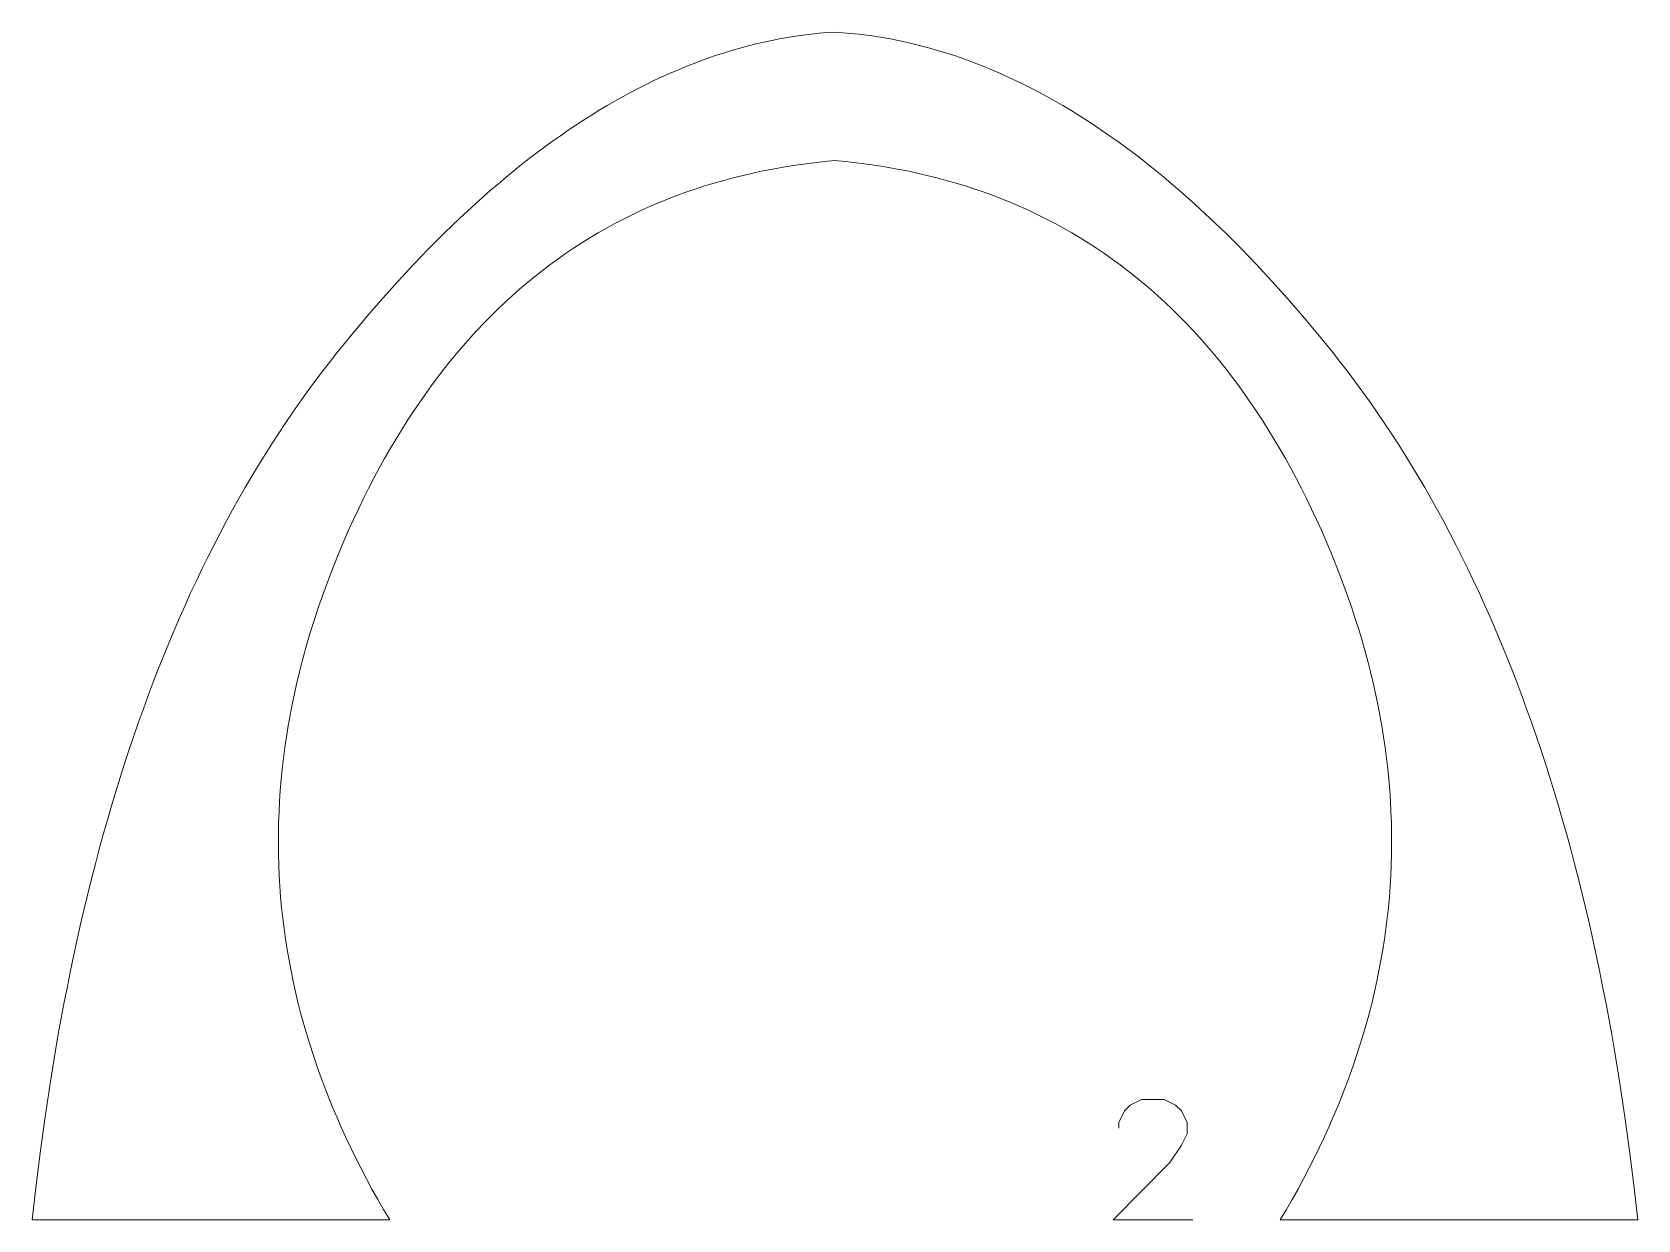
# Model space of a CAD drawing. Extents: x 173 to 8043, y -809 to 1090.
# Drawn here: x 173.1 to 286.6, y 3.8 to 87.8 of the extents above; entities that cross this region are included whole.
import ezdxf

# ---------------------------------------------------------------- set-up
doc = ezdxf.new("R2010")
doc.units = 0
doc.header["$MEASUREMENT"] = 0
doc.layers.get('0').update_dxf_attribs({"linetype": 'CONTINUOUS', "lineweight": 9})

msp = doc.modelspace()

# ---------------------------------------------------------------- linework, layer by layer
msp.add_lwpolyline([(229.8321, 87.80443), (230.39221, 87.76352), (230.95198, 87.7143), (231.51145, 87.65506), (232.07057, 87.58584), (232.62939, 87.5066), (233.18791, 87.41734), (233.74607, 87.3181), (234.30395, 87.20883), (234.86149, 87.08956), (235.41871, 86.9603), (235.97563, 86.82104), (236.53221, 86.67173), (237.08849, 86.51247), (237.64443, 86.34316), (238.20009, 86.16385), (238.75539, 85.97454), (239.31039, 85.77524), (239.86506, 85.56591), (240.41943, 85.34659), (240.97348, 85.11729), (241.5272, 84.87792), (242.08062, 84.6286), (242.6337, 84.36924), (243.18646, 84.09991), (243.73891, 83.82055), (244.29105, 83.53117), (244.84285, 83.23183), (245.39435, 82.92244), (245.94553, 82.60306), (246.49639, 82.27367), (247.04693, 81.9343), (247.59714, 81.5849), (248.14705, 81.22549), (248.69664, 80.85608), (249.24591, 80.47667), (249.79485, 80.08726), (250.34348, 79.68783), (250.8918, 79.2784), (251.43978, 78.85897), (251.98746, 78.42952), (252.53481, 77.99006), (253.08185, 77.54062), (253.62857, 77.08116), (254.17496, 76.6117), (255.26681, 75.64274), (256.35738, 74.63379), (257.44667, 73.58479), (258.53471, 72.49577), (259.62145, 71.36674), (260.70692, 70.19767), (261.79113, 68.98859), (262.87406, 67.73948), (263.95571, 66.45035), (265.03609, 65.1212), (265.5728, 64.4422), (266.10314, 63.75433), (266.62713, 63.0576), (267.14478, 62.35201), (267.65607, 61.63758), (268.16102, 60.91427), (268.65962, 60.18212), (269.15185, 59.44109), (269.63775, 58.69122), (270.11728, 57.93249), (270.59048, 57.16488), (271.05731, 56.38844), (271.51781, 55.60313), (271.97195, 54.80897), (272.41974, 54.00594), (272.86117, 53.19405), (273.29627, 52.37331), (273.725, 51.5437), (274.14739, 50.70524), (274.56343, 49.85792), (274.97312, 49.00174), (275.37645, 48.13672), (275.77343, 47.26283), (276.16407, 46.38006), (276.54835, 45.48847), (276.9263, 44.58799), (277.29788, 43.67866), (277.6631, 42.76048), (278.022, 41.83344), (278.37453, 40.89752), (278.72071, 39.95277), (279.06055, 38.99915), (279.39402, 38.03667), (279.72116, 37.06533), (280.04193, 36.08515), (280.35637, 35.09609), (280.66445, 34.09819), (280.96617, 33.09141), (281.26156, 32.07577), (281.55057, 31.0513), (281.83324, 30.01795), (282.10957, 28.97576), (282.37956, 27.92469), (282.64318, 26.86477), (282.90046, 25.79599), (283.15138, 24.71835), (283.39596, 23.63185), (283.63418, 22.53651), (283.86606, 21.4323), (284.09159, 20.31923), (284.31075, 19.1973), (284.52357, 18.06651), (284.73005, 16.92687), (284.93017, 15.77837), (285.12395, 14.62101), (285.31137, 13.45479), (285.66716, 11.09577), (285.99755, 8.70133), (286.30252, 6.27144), (286.58211, 3.80778), (261.30934, 3.80613), (261.73793, 4.53126), (262.15452, 5.25717), (262.5591, 5.98388), (262.95167, 6.71137), (263.33225, 7.43965), (263.70082, 8.16872), (264.05741, 8.89856), (264.40198, 9.6292), (264.73455, 10.36063), (265.05512, 11.09284), (265.36368, 11.82584), (265.66025, 12.55963), (265.94482, 13.2942), (266.21739, 14.02956), (266.47796, 14.76572), (266.72652, 15.50265), (266.9631, 16.24038), (267.18766, 16.9789), (267.40021, 17.71819), (267.60077, 18.45827), (267.78932, 19.19915), (267.96589, 19.94081), (268.13045, 20.68327), (268.283, 21.42649), (268.42356, 22.17052), (268.55212, 22.91533), (268.66867, 23.66092), (268.77321, 24.40731), (268.86577, 25.15449), (268.94632, 25.90245), (269.01487, 26.65119), (269.07141, 27.40073), (269.11595, 28.15105), (269.1485, 28.90216), (269.16905, 29.65405), (269.17759, 30.40673), (269.17413, 31.1602), (269.15867, 31.91447), (269.13121, 32.66951), (269.09175, 33.42534), (269.04028, 34.18195), (268.97682, 34.93935), (268.90135, 35.69756), (268.81389, 36.45654), (268.71442, 37.2163), (268.60295, 37.97685), (268.47949, 38.7382), (268.34402, 39.50033), (268.19655, 40.26326), (268.03707, 41.02695), (267.8656, 41.79145), (267.68213, 42.55673), (267.48664, 43.3228), (267.27917, 44.08965), (267.0597, 44.85729), (266.82821, 45.62573), (266.58473, 46.39494), (266.32925, 47.16495), (266.06177, 47.93573), (265.78228, 48.70731), (265.4908, 49.47967), (265.18731, 50.25283), (264.87182, 51.02677), (264.54434, 51.80149), (264.20759, 52.57108), (263.86431, 53.32958), (263.5145, 54.07699), (263.15817, 54.81334), (262.79531, 55.53859), (262.42591, 56.25277), (262.04999, 56.95587), (261.66753, 57.6479), (261.27856, 58.32883), (260.88306, 58.99869), (260.48103, 59.65747), (260.07248, 60.30517), (259.65738, 60.94179), (259.23577, 61.56734), (258.80763, 62.18179), (258.37295, 62.78516), (257.93177, 63.37747), (257.48403, 63.95867), (257.02978, 64.52881), (256.569, 65.08788), (256.1017, 65.63585), (255.62785, 66.17276), (255.14749, 66.69856), (254.6606, 67.2133), (254.16718, 67.71697), (253.66723, 68.20954), (253.16075, 68.69102), (252.64775, 69.16145), (252.12823, 69.62079), (251.60216, 70.06904), (251.06957, 70.50622), (250.53046, 70.93231), (249.98482, 71.34731), (249.43266, 71.75126), (248.87395, 72.14412), (248.30873, 72.52588), (247.73698, 72.89658), (247.15868, 73.25619), (246.57388, 73.60473), (245.98255, 73.94217), (245.38467, 74.26855), (244.78028, 74.58384), (244.16937, 74.88805), (243.55192, 75.18117), (242.92795, 75.46324), (242.29743, 75.73422), (241.66041, 75.99409), (241.01684, 76.24291), (240.36677, 76.48065), (239.71014, 76.7073), (239.047, 76.92287), (238.37734, 77.12735), (237.70113, 77.32076), (237.01841, 77.50309), (236.32916, 77.67434), (235.63337, 77.83451), (234.93106, 77.9836), (234.22223, 78.12162), (233.50685, 78.24855), (232.78496, 78.3644), (232.05655, 78.46915), (231.3216, 78.56284), (230.58012, 78.64545), (229.8321, 78.71698), (229.0841, 78.64545), (228.34263, 78.56284), (227.60768, 78.46915), (226.87927, 78.3644), (226.15737, 78.24855), (225.442, 78.12162), (224.73317, 77.9836), (224.03087, 77.83451), (223.33507, 77.67434), (222.64582, 77.50309), (221.9631, 77.32076), (221.28689, 77.12735), (220.61723, 76.92287), (219.95409, 76.7073), (219.29748, 76.48065), (218.64738, 76.24291), (218.00382, 75.99409), (217.3668, 75.73422), (216.7363, 75.46324), (216.11231, 75.18117), (215.49487, 74.88805), (214.88393, 74.58384), (214.27955, 74.26855), (213.68168, 73.94217), (213.09035, 73.60473), (212.50555, 73.25619), (211.92725, 72.89658), (211.3555, 72.52588), (210.79027, 72.14412), (210.23157, 71.75126), (209.67941, 71.34731), (209.13377, 70.93231), (208.59466, 70.50622), (208.06206, 70.06904), (207.536, 69.62079), (207.01648, 69.16145), (206.50348, 68.69102), (205.99699, 68.20954), (205.49705, 67.71697), (205.00363, 67.2133), (204.51673, 66.69856), (204.03637, 66.17276), (203.56253, 65.63585), (203.09523, 65.08788), (202.63445, 64.52881), (202.18018, 63.95867), (201.73246, 63.37747), (201.29127, 62.78516), (200.8566, 62.18179), (200.42845, 61.56734), (200.00684, 60.94179), (199.59175, 60.30517), (199.1832, 59.65747), (198.78117, 58.99869), (198.38566, 58.32883), (197.99668, 57.6479), (197.61424, 56.95587), (197.23832, 56.25277), (196.86893, 55.53859), (196.50606, 54.81334), (196.14973, 54.07699), (195.79992, 53.32958), (195.45664, 52.57108), (195.11989, 51.80149), (194.79239, 51.02677), (194.47691, 50.25283), (194.17342, 49.47967), (193.88195, 48.70731), (193.60246, 47.93573), (193.33498, 47.16495), (193.07949, 46.39494), (192.83602, 45.62573), (192.60453, 44.85729), (192.38506, 44.08965), (192.17757, 43.3228), (191.9821, 42.55673), (191.79863, 41.79145), (191.62716, 41.02695), (191.46768, 40.26326), (191.32021, 39.50033), (191.18474, 38.7382), (191.06127, 37.97685), (190.94981, 37.2163), (190.85034, 36.45654), (190.76287, 35.69756), (190.68741, 34.93935), (190.62393, 34.18195), (190.57248, 33.42534), (190.53302, 32.66951), (190.50556, 31.91447), (190.4901, 31.1602), (190.48664, 30.40673), (190.49518, 29.65405), (190.51573, 28.90216), (190.54827, 28.15105), (190.59281, 27.40073), (190.64937, 26.65119), (190.71791, 25.90245), (190.79846, 25.15449), (190.89102, 24.40731), (190.99556, 23.66092), (191.11212, 22.91533), (191.24067, 22.17052), (191.38123, 21.42649), (191.53378, 20.68327), (191.69834, 19.94081), (191.87489, 19.19915), (192.06345, 18.45827), (192.26402, 17.71819), (192.47657, 16.9789), (192.70114, 16.24038), (192.9377, 15.50265), (193.18627, 14.76572), (193.44684, 14.02956), (193.71941, 13.2942), (194.00396, 12.55963), (194.30053, 11.82584), (194.60912, 11.09284), (194.92968, 10.36063), (195.26225, 9.6292), (195.60682, 8.89856), (195.96341, 8.16872), (196.33198, 7.43965), (196.71256, 6.71137), (197.10513, 5.98388), (197.50971, 5.25717), (197.9263, 4.53126), (198.35488, 3.80613), (173.08212, 3.80951), (173.36171, 6.27481), (173.6667, 8.7047), (173.99707, 11.09915), (174.35287, 13.45816), (174.54028, 14.62438), (174.73406, 15.78174), (174.93418, 16.93024), (175.14066, 18.06988), (175.35348, 19.20067), (175.57264, 20.3226), (175.79817, 21.43567), (176.03005, 22.53988), (176.26827, 23.63523), (176.51285, 24.72173), (176.76377, 25.79937), (177.02105, 26.86815), (177.28467, 27.92806), (177.55464, 28.97913), (177.83098, 30.02133), (178.11366, 31.05467), (178.40268, 32.07915), (178.69806, 33.09479), (178.99978, 34.10156), (179.30787, 35.09947), (179.6223, 36.08852), (179.94307, 37.0687), (180.27021, 38.04005), (180.60368, 39.00252), (180.94352, 39.95615), (181.2897, 40.9009), (181.64224, 41.83681), (182.00112, 42.76385), (182.36635, 43.68204), (182.73793, 44.59137), (183.11587, 45.49184), (183.50016, 46.38344), (183.8908, 47.2662), (184.28778, 48.14009), (184.69112, 49.00512), (185.1008, 49.8613), (185.51684, 50.70862), (185.93923, 51.54708), (186.36796, 52.37669), (186.80305, 53.19742), (187.24449, 54.00931), (187.69228, 54.81234), (188.14642, 55.60651), (188.60691, 56.39181), (189.07375, 57.16826), (189.54695, 57.93587), (190.02649, 58.69459), (190.51238, 59.44447), (191.00462, 60.18549), (191.50321, 60.91765), (192.00816, 61.64095), (192.51945, 62.35538), (193.0371, 63.06098), (193.56109, 63.7577), (194.09143, 64.44558), (194.62813, 65.12458), (195.70852, 66.45373), (196.79017, 67.74285), (197.8731, 68.99197), (198.9573, 70.20105), (200.04278, 71.37012), (201.12953, 72.49915), (202.21755, 73.58816), (203.30685, 74.63716), (204.39742, 75.64612), (205.48925, 76.61508), (206.03566, 77.08454), (206.58238, 77.54399), (207.12942, 77.99344), (207.67677, 78.4329), (208.22445, 78.86234), (208.77243, 79.28177), (209.32075, 79.6912), (209.86938, 80.09063), (210.41832, 80.48005), (210.96759, 80.85945), (211.51717, 81.22887), (212.06707, 81.58827), (212.6173, 81.93767), (213.16784, 82.27705), (213.7187, 82.60644), (214.26988, 82.92581), (214.82137, 83.2352), (215.37318, 83.53455), (215.92532, 83.82392), (216.47777, 84.10329), (217.03053, 84.37262), (217.58363, 84.63198), (218.13703, 84.8813), (218.69075, 85.12066), (219.2448, 85.34997), (219.79916, 85.56929), (220.35384, 85.77862), (220.90884, 85.97791), (221.46416, 86.16723), (222.01978, 86.34654), (222.57574, 86.51584), (223.13202, 86.6751), (223.6886, 86.82441), (224.2455, 86.96367), (224.80274, 87.09294), (225.36028, 87.2122), (225.91814, 87.32148), (226.47632, 87.42072), (227.03484, 87.50998), (227.59366, 87.58922), (228.15278, 87.65844), (228.71225, 87.71767), (229.27202, 87.7669)], close=True)
msp.add_lwpolyline([(249.89173, 10.29834), (249.89173, 10.7041), (250.29362, 11.51563), (250.69552, 11.9214), (251.49931, 12.32716), (253.10688, 12.32716), (253.91067, 11.9214), (254.31256, 11.51563), (254.71445, 10.7041), (254.71445, 9.89258), (254.31256, 9.08105), (253.50877, 7.86376), (249.48984, 3.80613), (255.11634, 3.80613)])

doc.saveas('drawing.dxf')
